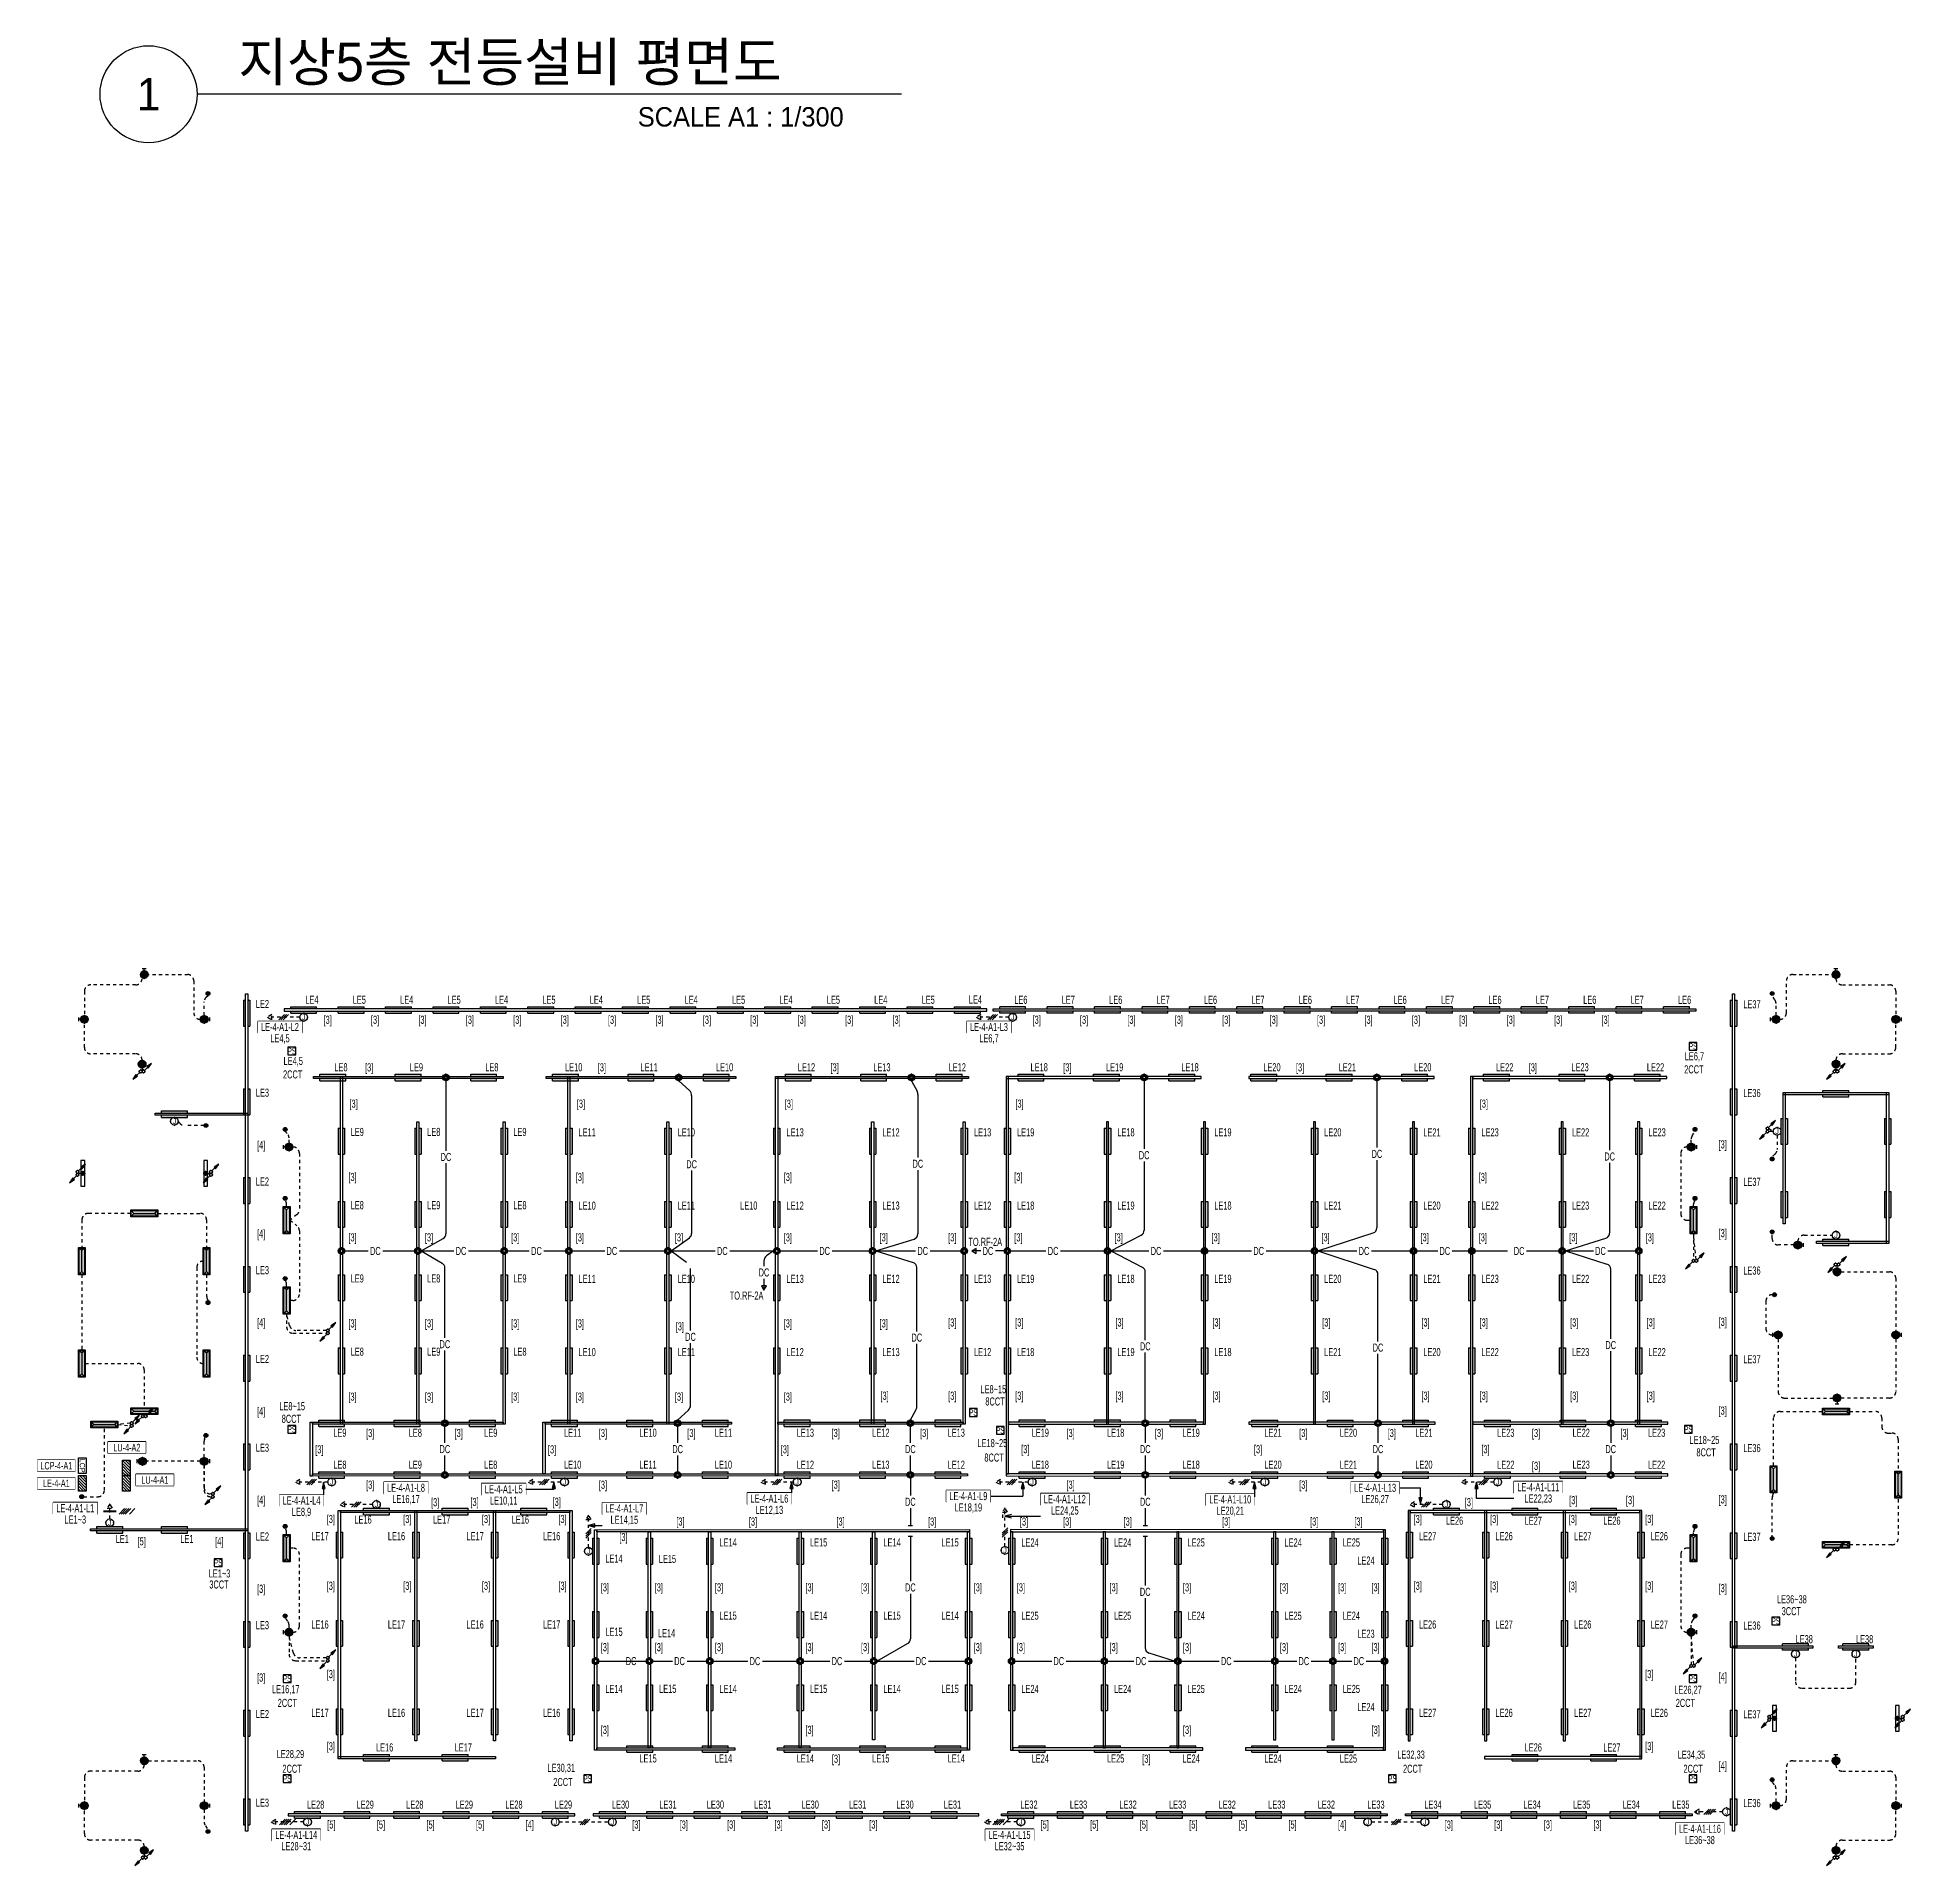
# Model space of a CAD drawing. Header units: millimetres. Extents: x 86947 to 500447, y -530175 to 1059536.
# Drawn here: x 90549 to 177466, y 463472 to 548335 of the extents above; entities that cross this region are included whole.
import ezdxf
from ezdxf.enums import TextEntityAlignment as Align

# ---------------------------------------------------------------- set-up
doc = ezdxf.new("R2010")
doc.units = ezdxf.units.MM
doc.header["$LTSCALE"] = 150
doc.set_wipeout_variables(frame=1)
doc.linetypes.add('D1', pattern=[3, 1, -1, 1])
for name, color, linetype in [('------01 Distribution Panel', 3, 'Continuous'), ('------01 Distribution Panel_UPS_Emgency', 232, 'Continuous'), ('------02 Etc Panel', 3, 'Continuous'), ('------03 Lighting Fixture', 3, 'Continuous'), ('------04 Lighting Switch', 2, 'Continuous'), ('------04 Number of Strands (가닥수)', 1, 'Continuous'), ('-----20 General Symbol', 3, 'Continuous'), ('-----23 Concealed or Exposed Wire', 4, 'D1'), ('-----25 Emergency Lighting Embeded Wire in Ceiling or Wall', 1, 'Continuous'), ('-----28 Race Way', 1, 'Continuous'), ('-----29 Indicator', 1, 'Continuous'), ('-----41 Drawing Title', 2, 'Continuous'), ('e', 1, 'Continuous')]:
    doc.layers.add(name, color=color, linetype=linetype)
doc.styles.add('ELEC', font='')
doc.styles.get('ELEC').set_extended_font_data('Dotum')

msp = doc.modelspace()

# ---------------------------------------------------------------- texts
at = {"layer": '------04 Lighting Switch', "style": 'ELEC', "width": 0.7}
for s, p in [('LE2', (100988, 503471)), ('LE4', (103283, 503662)), ('LE5', (105483, 503662)), ('LE4', (107683, 503662)), ('LE5', (109883, 503662)), ('LE4', (112083, 503662)), ('LE5', (114283, 503662)), ('LE4', (116483, 503662)), ('LE5', (118683, 503662)), ('LE4', (120883, 503662)), ('LE5', (123083, 503662)), ('LE4', (125283, 503662)), ('LE5', (127483, 503662)), ('LE4', (129683, 503662)), ('LE5', (131883, 503662)), ('LE4', (134074, 503676)), ('LE6', (136183, 503662)), ('LE7', (138383, 503662)), ('LE6', (140583, 503662)), ('LE7', (142783, 503662)), ('LE6', (144983, 503662)), ('LE7', (147183, 503662)), ('LE6', (149383, 503662)), ('LE7', (151583, 503662)), ('LE6', (153783, 503662)), ('LE7', (155983, 503662)), ('LE6', (158183, 503662)), ('LE7', (160383, 503662)), ('LE6', (162583, 503662)), ('LE7', (164783, 503662)), ('LE6', (166983, 503662)), ('LE37', (170107, 503453)), ('LE4,5', (102417, 500789)), ('LE8', (104633, 500531)), ('LE9', (108133, 500531)), ('LE8', (111633, 500531)), ('LE10', (115433, 500531)), ('LE11', (118933, 500531)), ('LE10', (122433, 500531)), ('LE12', (126233, 500532)), ('LE13', (129733, 500532)), ('LE12', (133233, 500532)), ('LE18', (137033, 500532)), ('LE19', (140533, 500532)), ('LE18', (144033, 500532)), ('LE20', (147833, 500531)), ('LE21', (151333, 500531)), ('LE20', (154833, 500531)), ('LE22', (158633, 500531)), ('LE23', (162133, 500531)), ('LE22', (165633, 500531)), ('LE6,7', (167437, 501009, 0)), ('2CCT', (102393, 500198)), ('2CCT', (167413, 500433, 0)), ('LE3', (100988, 499351)), ('LE36', (170107, 499333)), ('LE9', (105388, 497528)), ('LE8', (108938, 497528)), ('LE9', (112938, 497528)), ('LE11', (116057, 497510)), ('LE10', (120656, 497510)), ('LE13', (125707, 497510)), ('LE12', (130156, 497510)), ('LE13', (134407, 497510)), ('LE19', (136407, 497510)), ('LE18', (141058, 497510)), ('LE19', (145558, 497510)), ('LE20', (150658, 497510)), ('LE21', (155257, 497510)), ('LE23', (157957, 497510)), ('LE22', (162157, 497510)), ('LE23', (165707, 497510)), ('LE2', (100988, 495231)), ('LE37', (170107, 495213)), ('LE8', (105388, 494128)), ('LE9', (108938, 494128)), ('LE8', (112938, 494128)), ('LE10', (116057, 494110)), ('LE11', (120656, 494110)), ('LE10', (123556, 494110)), ('LE12', (125707, 494110)), ('LE13', (130156, 494110)), ('LE12', (134407, 494110)), ('LE18', (136407, 494110)), ('LE19', (141058, 494110)), ('LE18', (145558, 494110)), ('LE21', (150658, 494110)), ('LE20', (155257, 494110)), ('LE22', (157957, 494110)), ('LE23', (162157, 494110)), ('LE22', (165707, 494110)), ('LE3', (100988, 491111)), ('LE36', (170107, 491093)), ('LE9', (105388, 490728)), ('LE8', (108938, 490728)), ('LE9', (112938, 490728)), ('LE11', (116057, 490710)), ('LE10', (120656, 490710)), ('LE13', (125707, 490710)), ('LE12', (130156, 490710)), ('LE13', (134407, 490710)), ('LE19', (136407, 490710)), ('LE18', (141058, 490710)), ('LE19', (145558, 490710)), ('LE20', (150658, 490710)), ('LE21', (155257, 490710)), ('LE23', (157957, 490710)), ('LE22', (162157, 490710)), ('LE23', (165707, 490710)), ('LE2', (100988, 486991)), ('LE8', (105388, 487328)), ('LE9', (108938, 487328)), ('LE8', (112938, 487328)), ('LE10', (116057, 487310)), ('LE11', (120656, 487310)), ('LE12', (125707, 487310)), ('LE13', (130156, 487310)), ('LE12', (134407, 487310)), ('LE18', (136407, 487310)), ('LE19', (141058, 487310)), ('LE18', (145558, 487310)), ('LE21', (150658, 487310)), ('LE20', (155257, 487310)), ('LE22', (157957, 487310)), ('LE23', (162157, 487310)), ('LE22', (165707, 487310)), ('LE37', (170107, 486973)), ('LE8~15', (134905, 485585)), ('8CCT', (134983, 485017)), ('LE8~15', (102368, 484796)), ('8CCT', (102332, 484211)), ('LE9', (104583, 483565)), ('LE8', (108083, 483565)), ('LE9', (111583, 483565)), ('LE11', (115383, 483565)), ('LE10', (118883, 483565)), ('LE11', (122383, 483565)), ('LE13', (126183, 483566)), ('LE12', (129683, 483566)), ('LE13', (133183, 483566)), ('LE18~25', (134860, 483084)), ('LE19', (137083, 483566)), ('LE18', (140583, 483566)), ('LE19', (144083, 483566)), ('LE21', (147883, 483565)), ('LE20', (151383, 483565)), ('LE21', (154883, 483565)), ('LE23', (158683, 483565)), ('LE22', (162183, 483565)), ('LE23', (165683, 483565)), ('LE18~25', (167902, 483229)), ('LE3', (100988, 482871)), ('8CCT', (134938, 482412)), ('8CCT', (167980, 482654)), ('LE36', (170107, 482853)), ('LE8', (104583, 482082)), ('LE9', (108083, 482082)), ('LE8', (111583, 482082)), ('LE10', (115383, 482082)), ('LE11', (118883, 482082)), ('LE10', (122383, 482082)), ('LE12', (126183, 482083)), ('LE13', (129683, 482083)), ('LE12', (133183, 482083)), ('LE18', (137083, 482083)), ('LE19', (140583, 482083)), ('LE18', (144083, 482083)), ('LE20', (147883, 482082)), ('LE21', (151383, 482082)), ('LE20', (154883, 482082)), ('LE22', (158683, 482082)), ('LE23', (162183, 482082)), ('LE22', (165683, 482082)), ('LE2', (100988, 478751)), ('LE17', (103660, 478763)), ('LE16', (105658, 479532)), ('LE16', (107210, 478763)), ('LE17', (109308, 479532)), ('LE17', (110860, 478763)), ('LE16', (114410, 478763)), ('LE27', (155057, 478763)), ('LE26', (156308, 479482)), ('LE26', (158607, 478763)), ('LE27', (159958, 479482)), ('LE27', (162257, 478763)), ('LE26', (163608, 479482)), ('LE26', (165807, 478763)), ('LE37', (170107, 478733)), ('LE1', (94483, 478632)), ('LE1', (97483, 478632)), ('LE14', (122597, 478472)), ('LE15', (126796, 478472)), ('LE14', (130206, 478472)), ('LE15', (132900, 478472)), ('LE24', (136607, 478472)), ('LE24', (140908, 478472)), ('LE25', (144317, 478472)), ('LE24', (148816, 478472)), ('LE25', (151517, 478472)), ('LE1~3', (98997, 477034)), ('LE14', (117301, 477722)), ('LE15', (119782, 477704)), ('LE24', (152196, 477634)), ('3CCT', (98973, 476521)), ('3CCT', (98973, 476521)), ('LE36~38', (171959, 475832)), ('3CCT', (171935, 475281)), ('LE3', (100988, 474631)), ('LE16', (103660, 474663)), ('LE17', (107210, 474663)), ('LE16', (110860, 474663)), ('LE17', (114410, 474663)), ('LE15', (122597, 475072)), ('LE14', (126796, 475072)), ('LE15', (130206, 475072)), ('LE14', (132900, 475072)), ('LE25', (136607, 475072)), ('LE25', (140908, 475072)), ('LE24', (144317, 475072)), ('LE25', (148816, 475072)), ('LE24', (151517, 475072)), ('LE26', (155057, 474663)), ('LE27', (158607, 474663)), ('LE26', (162257, 474663)), ('LE27', (165807, 474663)), ('LE36', (170107, 474613)), ('LE15', (117301, 474322)), ('LE14', (119741, 474259)), ('LE23', (152196, 474234)), ('LE38', (172533, 473982)), ('LE38', (175333, 473982)), ('LE16,17', (102069, 471628)), ('2CCT', (102147, 471023)), ('LE14', (117301, 471672)), ('LE15', (119796, 471672)), ('LE14', (122597, 471672)), ('LE15', (126796, 471672)), ('LE14', (130206, 471672)), ('LE15', (132900, 471672)), ('LE24', (136607, 471672)), ('LE24', (140908, 471672)), ('LE25', (144317, 471672)), ('LE24', (148816, 471672)), ('LE25', (151517, 471672)), ('LE26,27', (167141, 471602)), ('2CCT', (167019, 471022)), ('LE2', (100988, 470511)), ('LE17', (103660, 470563)), ('LE16', (107210, 470563)), ('LE17', (110860, 470563)), ('LE16', (114410, 470563)), ('LE24', (152196, 470834)), ('LE27', (155057, 470563)), ('LE26', (158607, 470563)), ('LE27', (162257, 470563)), ('LE26', (165807, 470563)), ('LE37', (170107, 470493)), ('LE28,29', (102287, 468617)), ('LE16', (106658, 468957)), ('LE17', (110308, 468957)), ('LE15', (118883, 468443)), ('LE14', (122383, 468443)), ('LE14', (126183, 468444)), ('LE15', (129683, 468444)), ('LE14', (133183, 468444)), ('LE24', (137083, 468444)), ('LE25', (140583, 468444)), ('LE24', (144083, 468444)), ('LE24', (147883, 468443)), ('LE25', (151383, 468443)), ('LE32,33', (154287, 468591)), ('LE26', (159958, 468957)), ('LE27', (163608, 468957)), ('LE34,35', (167300, 468588)), ('2CCT', (102364, 467966)), ('LE30,31', (114856, 467978)), ('2CCT', (154364, 467966)), ('2CCT', (167378, 467966)), ('2CCT', (114934, 467351)), ('LE3', (100988, 466391)), ('LE28', (103458, 466302)), ('LE29', (105758, 466302)), ('LE28', (108058, 466302)), ('LE29', (110358, 466302)), ('LE28', (112658, 466302)), ('LE29', (114958, 466302)), ('LE30', (117608, 466302)), ('LE31', (119808, 466302)), ('LE30', (122008, 466302)), ('LE31', (124208, 466302)), ('LE30', (126408, 466302)), ('LE31', (128608, 466302)), ('LE30', (130808, 466302)), ('LE31', (133008, 466302)), ('LE32', (136558, 466302)), ('LE33', (138858, 466302)), ('LE32', (141158, 466302)), ('LE33', (143458, 466302)), ('LE32', (145758, 466302)), ('LE33', (148058, 466302)), ('LE32', (150358, 466302)), ('LE33', (152658, 466302)), ('LE34', (155308, 466302)), ('LE35', (157608, 466302)), ('LE34', (159908, 466302)), ('LE35', (162208, 466302)), ('LE34', (164508, 466302)), ('LE35', (166808, 466302)), ('LE36', (170107, 466373))]:
    msp.add_text(s, height=375, dxfattribs=at).set_placement(p, align=Align.MIDDLE)
at = {"layer": '-----25 Emergency Lighting Embeded Wire in Ceiling or Wall', "style": 'ELEC', "width": 0.7}
for s, p in [('DC', (109504, 496367)), ('DC', (141904, 496448)), ('DC', (152704, 496508)), ('DC', (163504, 496387)), ('DC', (120903, 496027)), ('DC', (131403, 496051)), ('DC', (106228, 492002)), ('DC', (110203, 492002)), ('DC', (113704, 492002)), ('DC', (117203, 492003)), ('DC', (122328, 492003)), ('DC', (127078, 492003)), ('DC', (131628, 492003)), ('TO.RF-2A', (134528, 492425)), ('DC', (134654, 492003)), ('DC', (137679, 492003)), ('DC', (142455, 492003)), ('DC', (147217, 492003)), ('DC', (152104, 492003)), ('DC', (155854, 492002)), ('DC', (159304, 492002)), ('DC', (163079, 492002)), ('DC', (124260, 491006)), ('TO.RF-2A', (123454, 489931)), ('DC', (109454, 487675)), ('DC', (120853, 488016)), ('DC', (131353, 487981)), ('DC', (141954, 487576)), ('DC', (152754, 487515)), ('DC', (163554, 487635)), ('DC', (109454, 482805)), ('DC', (120254, 482805)), ('DC', (131054, 482806)), ('DC', (141954, 482806)), ('DC', (152754, 482805)), ('DC', (163554, 482805)), ('DC', (131054, 480360)), ('DC', (141954, 480360)), ('DC', (131054, 476384)), ('DC', (141953, 476180)), ('DC', (118095, 472964)), ('DC', (120344, 472964)), ('DC', (123844, 472964)), ('DC', (127648, 472964)), ('DC', (131553, 472964)), ('DC', (137942, 472964)), ('DC', (141759, 472964)), ('DC', (145714, 472964)), ('DC', (149314, 472964)), ('DC', (151862, 472964))]:
    msp.add_text(s, height=375, dxfattribs=at).set_placement(p, align=Align.MIDDLE)
at = {"layer": '-----28 Race Way', "style": 'ELEC', "width": 0.7}
for s, p in [('[3]', (104014, 502688)), ('[3]', (106214, 502688)), ('[3]', (108414, 502688)), ('[3]', (110614, 502688)), ('[3]', (112814, 502688)), ('[3]', (115014, 502688)), ('[3]', (117214, 502688)), ('[3]', (119414, 502688)), ('[3]', (121614, 502688)), ('[3]', (123814, 502688)), ('[3]', (126014, 502688)), ('[3]', (128214, 502688)), ('[3]', (130414, 502688)), ('[3]', (136914, 502688)), ('[3]', (139114, 502688)), ('[3]', (141314, 502688)), ('[3]', (143514, 502688)), ('[3]', (145714, 502688)), ('[3]', (147914, 502688)), ('[3]', (150114, 502688)), ('[3]', (152314, 502688)), ('[3]', (154514, 502688)), ('[3]', (156714, 502688)), ('[3]', (158914, 502688)), ('[3]', (161114, 502688)), ('[3]', (163314, 502688)), ('[3]', (105940, 500478)), ('[3]', (116740, 500478)), ('[3]', (127540, 500479)), ('[3]', (138340, 500479)), ('[3]', (149140, 500478)), ('[3]', (159940, 500478)), ('[3]', (105218, 498794)), ('[3]', (115768, 498794)), ('[3]', (125418, 498794, 0)), ('[3]', (136118, 498794)), ('[3]', (157668, 498794)), ('[4]', (100929, 496872)), ('[3]', (168748, 496903)), ('[3]', (105168, 495392)), ('[3]', (115718, 495392)), ('[3]', (125368, 495392, 0)), ('[3]', (136068, 495392)), ('[3]', (157618, 495392)), ('[4]', (100929, 492752)), ('[3]', (105168, 492587)), ('[3]', (108718, 492587)), ('[3]', (112718, 492587)), ('[3]', (115718, 492587)), ('[3]', (120317, 492587)), ('[3]', (125368, 492587, 0)), ('[3]', (129817, 492587)), ('[3]', (132999, 492587)), ('[3]', (136068, 492587)), ('[3]', (140719, 492587)), ('[3]', (145219, 492587)), ('[3]', (150319, 492587)), ('[3]', (154918, 492587)), ('[3]', (157618, 492587)), ('[3]', (161819, 492587)), ('[3]', (165368, 492587)), ('[3]', (168748, 492783)), ('[4]', (100929, 488632)), ('[3]', (105168, 488592)), ('[3]', (108718, 488592)), ('[3]', (112718, 488592)), ('[3]', (115718, 488592)), ('[3]', (120357, 488455, 0)), ('[3]', (125368, 488592, 0)), ('[3]', (129817, 488592)), ('[3]', (132999, 488635)), ('[3]', (168748, 488663)), ('[3]', (105168, 485192)), ('[3]', (108718, 485192)), ('[3]', (112718, 485192)), ('[3]', (115718, 485192)), ('[3]', (120317, 485192)), ('[3]', (125368, 485192, 0)), ('[3]', (129857, 485235)), ('[3]', (132999, 485235)), ('[4]', (100929, 484512)), ('[3]', (168748, 484543)), ('[3]', (105989, 483504)), ('[3]', (110094, 483504)), ('[3]', (116789, 483504)), ('[3]', (120894, 483504)), ('[3]', (127589, 483505)), ('[3]', (131694, 483505)), ('[3]', (138489, 483505)), ('[3]', (142594, 483505)), ('[3]', (149289, 483504)), ('[3]', (153394, 483504)), ('[3]', (160089, 483504)), ('[3]', (164194, 483504)), ('[3]', (103629, 482745)), ('[3]', (114429, 482745)), ('[3]', (125229, 482746)), ('[3]', (136389, 482751)), ('[3]', (147189, 482750)), ('[3]', (157741, 482750)), ('[3]', (105989, 481104)), ('[3]', (116789, 481104)), ('[3]', (127589, 481105)), ('[3]', (149289, 481104)), ('[3]', (168748, 480423)), ('[4]', (100929, 480392)), ('[3]', (114642, 480309)), ('[3]', (156973, 480294)), ('[3]', (164452, 480388)), ('[3]', (107712, 479514)), ('[3]', (114912, 479514)), ('[3]', (120385, 479393)), ('[3]', (127816, 479393)), ('[3]', (132067, 479393)), ('[3]', (136330, 479393)), ('[3]', (141141, 479393)), ('[3]', (149795, 479393)), ('[3]', (151846, 479393)), ('[3]', (154595, 479514)), ('[3]', (158145, 479514)), ('[3]', (161795, 479514)), ('[3]', (165345, 479514)), ('[5]', (95383, 478476)), ('[4]', (98988, 478476)), ('[3]', (100929, 476272)), ('[3]', (104162, 476413)), ('[3]', (107712, 476413)), ('[3]', (111362, 476413)), ('[3]', (114912, 476413)), ('[3]', (116878, 476340)), ('[3]', (119382, 476340)), ('[3]', (122175, 476340)), ('[3]', (126374, 476340)), ('[3]', (128954, 476340)), ('[3]', (134184, 476340)), ('[3]', (136184, 476340)), ('[3]', (140485, 476340)), ('[3]', (143895, 476340)), ('[3]', (148394, 476340)), ('[3]', (151095, 476340)), ('[3]', (152640, 476340)), ('[3]', (154595, 476413)), ('[3]', (158145, 476413)), ('[3]', (161795, 476413)), ('[3]', (165345, 476413)), ('[3]', (168748, 476303)), ('[3]', (116878, 473564)), ('[3]', (119382, 473564)), ('[3]', (122175, 473564)), ('[3]', (126374, 473564)), ('[3]', (128954, 473564)), ('[3]', (134184, 473564)), ('[3]', (136184, 473564)), ('[3]', (140485, 473564)), ('[3]', (143895, 473564)), ('[3]', (148394, 473564)), ('[3]', (151095, 473564)), ('[3]', (152640, 473564)), ('[3]', (100929, 472152)), ('[3]', (104162, 472313)), ('[3]', (165345, 472313)), ('[4]', (168748, 472183)), ('[3]', (116878, 469723)), ('[3]', (126374, 469723)), ('[3]', (143895, 469723)), ('[3]', (152646, 469723)), ('[3]', (104162, 468963)), ('[3]', (127604, 468385)), ('[3]', (142004, 468385)), ('[3]', (165345, 468965)), ('[4]', (168748, 468063)), ('[5]', (106489, 465328)), ('[5]', (108789, 465328)), ('[5]', (111089, 465328)), ('[4]', (113389, 465328)), ('[3]', (118339, 465328)), ('[3]', (120539, 465328)), ('[3]', (122739, 465328)), ('[3]', (124939, 465328)), ('[3]', (127139, 465328)), ('[3]', (129339, 465328)), ('[5]', (139589, 465328)), ('[5]', (141889, 465328)), ('[5]', (144189, 465328)), ('[5]', (146489, 465328)), ('[5]', (148789, 465328)), ('[4]', (151089, 465328)), ('[3]', (156039, 465328)), ('[3]', (158339, 465328)), ('[3]', (160639, 465328)), ('[3]', (162939, 465328))]:
    msp.add_text(s, height=375, dxfattribs=at).set_placement(p, align=Align.MIDDLE)
for p in [(136108, 488635), (140759, 488635), (145259, 488635), (150359, 488635), (154958, 488635), (157658, 488635), (161859, 488635), (165408, 488635), (136108, 485235), (140759, 485235), (145259, 485235), (150359, 485235), (154958, 485235), (157658, 485235), (161859, 485235), (165408, 485235)]:
    msp.add_text('[3]', height=375, rotation=359.99985, dxfattribs=at).set_placement(p, align=Align.MIDDLE)
at = {"layer": '-----41 Drawing Title', "color": 2, "style": 'ELEC'}
msp.add_text('지상5층 전등설비 평면도', height=1800, dxfattribs=at).set_placement((99872, 546300))
at = {"layer": '-----41 Drawing Title', "color": 7, "style": 'ELEC'}
msp.add_text('1', height=1500, dxfattribs=at).set_placement((95704, 545700), align=Align.MIDDLE)
at = {"layer": '-----41 Drawing Title', "style": 'ELEC'}
msp.add_text('SCALE A1 : 1/300', height=900, dxfattribs=at).set_placement((127962, 544200), align=Align.RIGHT)

# ---------------------------------------------------------------- blocks, each defined once
blk = doc.blocks.new('D01')
at = {"linetype": 'Continuous'}
blk.add_circle((0, 0), 150, dxfattribs=at)
for p in [(-150, 0), (0, 150), (150, 0), (0, -150)]:
    blk.add_point(p)
blk = doc.blocks.new('E01')
h = blk.add_hatch(color=256)
edge = h.paths.add_edge_path(flags=17)
edge.add_arc((0, 0), 75, 0, 360)
edge = h.paths.add_edge_path()
edge.add_arc((0, 0), 150, 0, 360)
blk.add_blockref('D01', (0, 0))
at = {"xscale": 0.5, "yscale": 0.5, "zscale": 0.5}
blk.add_blockref('D01', (0, 0), dxfattribs=at)
blk = doc.blocks.new('*U15')
blk.add_lwpolyline([(150, 0), (-150, 0), (-150, -300), (150, -300)], close=True)
at = {"style": 'ELEC', "width": 0.6}
blk.add_text('PS', height=250, dxfattribs=at).set_placement((0, -150), align=Align.MIDDLE)
blk = doc.blocks.new('*U12')
h = blk.add_hatch(color=256)
edge = h.paths.add_edge_path()
edge.add_arc((0, -75), 75, 0, 360)
blk.add_circle((0, -75), 75)
blk = doc.blocks.new('D06')
for p, q in [((-75, 0), (0, 0)), ((0, -75), (0, 75))]:
    blk.add_line(p, q)
at = {"linetype": 'Continuous'}
blk.add_circle((-225, 0), 150, dxfattribs=at)
for p in [(-375, 0), (-225, 150), (-75, 0), (-225, -150)]:
    blk.add_point(p)
blk = doc.blocks.new('E06')
blk.add_hatch(color=256).paths.add_polyline_path([(-75, 0, 1), (-375, 0, 1)])
blk.add_blockref('D06', (0, 0))
blk = doc.blocks.new('벽부 비상등')
h = blk.add_hatch(color=0)
h.dxf.hatch_style = 1
h.paths.add_polyline_path([(0, 488), (-128, 600), (-128, -600), (0, -488)])
h = blk.add_hatch(color=0)
h.dxf.hatch_style = 1
h.paths.add_polyline_path([(128, 600), (0, 488), (0, -488), (128, -600)])
at = {"color": 1}
for p, q in [((-128, 600), (0, 488)), ((0, 488), (128, 600)), ((0, -488), (0, 488)), ((-128, -600), (0, -488)), ((0, -488), (128, -600))]:
    blk.add_line(p, q, dxfattribs=at)
blk.add_lwpolyline([(158, -630), (158, 630), (-158, 630), (-158, -630)], close=True)
blk.add_lwpolyline([(128, -600), (128, 600), (-128, 600), (-128, -600)], close=True, dxfattribs=at)
blk = doc.blocks.new('E17')
h = blk.add_hatch(color=256)
h.paths.add_polyline_path([(600, 100), (-600, 100), (-600, 0), (600, 0)])
h.paths.add_polyline_path([(600, -100), (-600, -100), (-600, -200), (600, -200)])
for p, q in [((-600, 100), (600, 100)), ((-600, 100), (-600, 0)), ((600, 100), (600, 0)), ((600, 100), (600, 0)), ((-600, -100), (-600, -200)), ((-600, -200), (600, -200)), ((600, -100), (600, -200))]:
    blk.add_line(p, q)
blk = doc.blocks.new('O01')
blk.add_hatch(color=256).paths.add_polyline_path([(-149, -218), (-218, -149), (-368, -368)])
blk.add_line((-46, -46), (-184, -184))
blk.add_lwpolyline([(-368, -368), (-149, -218), (-218, -149), (-368, -368)])
blk.add_circle((0, 0), 65)
for p in [(-65, 0), (-65, 0), (0, 65), (0, 65), (65, 0), (65, 0), (0, -65), (0, -65)]:
    blk.add_point(p)
blk = doc.blocks.new('O07')
blk.add_lwpolyline([(0, -100), (173, 0), (0, 100)], close=True)
blk = doc.blocks.new('O04')
blk.add_circle((0, 0), 150)
for p in [(-150, 0), (0, 150), (150, 0), (0, -150)]:
    blk.add_point(p)
at = {"style": 'ELEC'}
blk.add_text('J', height=214, dxfattribs=at).set_placement((0, 0), align=Align.MIDDLE)
blk = doc.blocks.new('*U44')
at = {"color": 0}
for p, q in [((-186, -106), (26, 106)), ((-106, -106), (106, 106)), ((-26, -106), (186, 106))]:
    blk.add_line(p, q, dxfattribs=at)
blk = doc.blocks.new('*U46')
at = {"color": 0}
for p, q in [((-306, -106), (-94, 106)), ((-226, -106), (-14, 106)), ((-146, -106), (66, 106)), ((-66, -106), (146, 106)), ((94, -106), (306, 106))]:
    blk.add_line(p, q, dxfattribs=at)
blk = doc.blocks.new('*U47')
at = {"color": 0}
for p, q in [((-226, -106), (-14, 106)), ((-146, -106), (66, 106)), ((-66, -106), (146, 106)), ((14, -106), (226, 106))]:
    blk.add_line(p, q, dxfattribs=at)
blk = doc.blocks.new('D12')
at = {"linetype": 'Continuous'}
blk.add_lwpolyline([(600, -90), (600, 90), (-600, 90), (-600, -90)], close=True, dxfattribs=at)
blk.add_circle((0, 0), 90, dxfattribs=at)
for p in [(-90, 0), (0, 90), (90, 0), (0, -90)]:
    blk.add_point(p)
blk = doc.blocks.new('E13')
at = {"layer": '------03 Lighting Fixture'}
blk.add_hatch(color=256, dxfattribs=at).paths.add_polyline_path([(-90, 180, 1), (90, 180, 1)])
for p, q in [((90, 0), (-90, 0)), ((0, 90), (0, 0))]:
    blk.add_line(p, q, dxfattribs=at)
blk.add_blockref('D12', (0, 180), dxfattribs=at)
blk = doc.blocks.new('A02')
h = blk.add_hatch()
h.set_pattern_fill('ANSI31', color=256, scale=25, style=0)
h.set_pattern_definition([(45, (-2000, -19200), (-56.1266, 56.1266), [])])
h.paths.add_polyline_path([(-300, 300), (-300, 0), (300, 0), (300, 300)])
blk.add_lwpolyline([(300, 0), (-300, 0), (-300, 300), (300, 300)], close=True)
blk = doc.blocks.new('A07')
blk.add_lwpolyline([(-300, 0), (-300, 300), (300, 300), (300, 0)], close=True)
at = {"style": 'ELEC'}
blk.add_text('LCP', height=200, dxfattribs=at).set_placement((0, 150), align=Align.MIDDLE)

# ---------------------------------------------------------------- linework, layer by layer
at = {"layer": '------01 Distribution Panel', "color": 1}
for points in [[(100775, 502137), (102829, 502137), (102829, 502662), (100775, 502662)], [(133675, 502137), (135729, 502137), (135729, 502662), (133675, 502662)], [(101775, 480157), (103829, 480157), (103829, 480682), (101775, 480682)], [(106624, 480751), (108679, 480751), (108679, 481276), (106624, 481276)], [(111157, 480678), (113212, 480678), (113212, 481203), (111157, 481203)], [(123485, 480245), (125540, 480245), (125540, 480770), (123485, 480770)], [(132718, 480360), (134773, 480360), (134773, 480885), (132718, 480885)], [(137094, 480217), (139349, 480217), (139349, 480742), (137094, 480742)], [(144772, 480208), (147026, 480208), (147026, 480733), (144772, 480733)], [(151492, 480749), (153747, 480749), (153747, 481274), (151492, 481274)], [(159065, 480775), (161320, 480775), (161320, 481300), (159065, 481300)], [(91276, 479799), (93331, 479799), (93331, 480324), (91276, 480324)], [(116754, 479787), (118809, 479787), (118809, 480312), (116754, 480312)], [(101430, 464633), (103685, 464633), (103685, 465158), (101430, 465158)], [(134530, 464633), (136785, 464633), (136785, 465158), (134530, 465158)], [(166564, 464919), (168819, 464919), (168819, 465444), (166564, 465444)]]:
    msp.add_lwpolyline(points, close=True, dxfattribs=at)
at = {"layer": '------01 Distribution Panel', "color": 1, "elevation": 0}
for points in [[(93819, 482611), (95574, 482611), (95574, 483136), (93819, 483136)], [(95121, 481110), (96876, 481110), (96876, 481635), (95121, 481635)], [(90549, 480953), (92304, 480953), (92304, 481478), (90549, 481478)]]:
    msp.add_lwpolyline(points, close=True, dxfattribs=at)
at = {"layer": '-----23 Concealed or Exposed Wire'}
for points in [[(95404, 504655, -0.414214), (95104, 504355), (93024, 504355, 0.414214), (92724, 504055), (92724, 502935)], [(95584, 504835), (97504, 504835, -0.414214), (97804, 504535), (97804, 503055, 0.414214), (98104, 502755)], [(171404, 502755, 0.414214), (171704, 503055), (171704, 504535, -0.414214), (172004, 504835), (173824, 504835)], [(174004, 504655, 0.414214), (174304, 504355), (176484, 504355, -0.414214), (176784, 504055), (176784, 502935)], [(98284, 502935), (98284, 503564, -0.203951), (98376, 503780), (98464, 503865)], [(171224, 502935), (171224, 503496, 0.143386), (171176, 503658), (171044, 503865)], [(95404, 500855, 0.414214), (95104, 501155), (93024, 501155, -0.414214), (92724, 501455), (92724, 502575)], [(174004, 500855, -0.414214), (174304, 501155), (176484, 501155, 0.414214), (176784, 501455), (176784, 502575)], [(98274, 497825), (97384, 497825, -0.234153), (97146, 497943), (97084, 498025)], [(102224, 497010), (102224, 497248, 0.195368), (102139, 497457), (102044, 497555)], [(167284, 497010), (167284, 497183, -0.141893), (167330, 497344), (167464, 497555)], [(171274, 497375), (171274, 496716, -0.197487), (171187, 496505), (171044, 496360)], [(102404, 496830, -0.414214), (102704, 496530), (102704, 493923, -0.227423), (102591, 493689), (102269, 493430), (102591, 493171, -0.227423), (102704, 492937), (102704, 490005, -0.414214), (102404, 489705), (102269, 489705)], [(167104, 496830, 0.414214), (166804, 496530), (166804, 493730, 0.414214), (167104, 493430), (167239, 493430)], [(94874, 493748), (92911, 493748, 0.414214), (92611, 493448), (92611, 492160)], [(96134, 493748), (98096, 493748, -0.414214), (98396, 493448), (98396, 492160)], [(102111, 494060), (102111, 494163, 0.146377), (102062, 494327), (102044, 494355)], [(167396, 494060), (167396, 494159, -0.134172), (167438, 494311), (167464, 494355)], [(172054, 492280), (171344, 492280, -0.414214), (171044, 492580), (171044, 492797)], [(172234, 492280), (172234, 492435, -0.414214), (172534, 492735), (173824, 492735)], [(98239, 491530, 0.414214), (97939, 491230), (97939, 487080, 0.414214), (98239, 486780)], [(98396, 490900), (98396, 489933, 0.087527), (98414, 489831), (98464, 489695)], [(102111, 490335), (102111, 490439, 0.156652), (102055, 490614), (102044, 490630)], [(174234, 491035), (176484, 491035, -0.414214), (176784, 490735), (176784, 488285)], [(171065, 489970), (171054, 489970, 0.414214), (170754, 489670), (170754, 488405, 0.414214), (171054, 488105)], [(103954, 488313), (102539, 488313, -0.342726), (102248, 488539), (102111, 489075), (102111, 489075), (102111, 488483, 0.414214), (102411, 488183), (103954, 488183)], [(171324, 487925), (171324, 485475, 0.414214), (171624, 485175), (173874, 485175)], [(176784, 487925), (176784, 485475, -0.414214), (176484, 485175), (174234, 485175)], [(92769, 486780), (95204, 486780, -0.414214), (95504, 486480), (95504, 484720)], [(171111, 482035), (171111, 484248, -0.414214), (171411, 484548), (173374, 484548)], [(174634, 484548), (175834, 484548, -0.414214), (176134, 484248), (176134, 483848, 0.414214), (176434, 483548), (176596, 483548, -0.414214), (176896, 483248), (176896, 481785)], [(98284, 482420), (98284, 483176, -0.087415), (98299, 483261), (98364, 483440)], [(98624, 480725), (98584, 480725, -0.414214), (98284, 481025), (98284, 482060), (98284, 480895, 0.414214), (98584, 480595), (98624, 480595)], [(171044, 478655), (171044, 480518, -0.077895), (171058, 480610), (171111, 480775)], [(176896, 480775), (176896, 478663, -0.414214), (176596, 478363), (174634, 478363)], [(102111, 478835), (102111, 478937, 0.144104), (102063, 479100), (102044, 479130)], [(167396, 478835), (167396, 478938, -0.150684), (167448, 479107), (167464, 479130)], [(102404, 474305, 0.414214), (102704, 474605), (102704, 477905, 0.414214), (102404, 478205), (102269, 478205)], [(167239, 478205), (167104, 478205, 0.414214), (166804, 477905), (166804, 474605, 0.414214), (167104, 474305)], [(102224, 474485), (102224, 474636, 0.167033), (102160, 474820), (102044, 474970)], [(167284, 474485), (167284, 474661, -0.193153), (167367, 474869), (167464, 474970)], [(103954, 473113), (102715, 473113, -0.342726), (102424, 473339), (102224, 474125), (102224, 474125), (102224, 473283, 0.414214), (102524, 472983), (103954, 472983)], [(172130, 473110), (172130, 472005, 0.414214), (172430, 471705), (174630, 471705, 0.414214), (174930, 472005), (174930, 473110)], [(95504, 468155, -0.414214), (95204, 467855), (93024, 467855, 0.414214), (92724, 467555), (92724, 466435)], [(95684, 468335), (97984, 468335, -0.414214), (98284, 468035), (98284, 466435)], [(171404, 466255, 0.414214), (171704, 466555), (171704, 468035, -0.414214), (172004, 468335), (173824, 468335)], [(174004, 468155, 0.414214), (174304, 467855), (176484, 467855, -0.414214), (176784, 467555), (176784, 466435)], [(171224, 466435), (171224, 467034, 0.169198), (171159, 467220), (171044, 467365)], [(95504, 464355, 0.414214), (95204, 464655), (93024, 464655, -0.414214), (92724, 464955), (92724, 466075)], [(98284, 466075), (98284, 465491, 0.158092), (98341, 465315), (98464, 465145)], [(174004, 464355, -0.414214), (174304, 464655), (176484, 464655, 0.414214), (176784, 464955), (176784, 466075)]]:
    msp.add_lwpolyline(points, format="xyb", dxfattribs=at)
for points in [[(102724, 502855), (101224, 502855)], [(135624, 502855), (134124, 502855)], [(170895, 497685), (171094, 497555), (170895, 497555)], [(167526, 491605), (167396, 492800), (167396, 492800), (167396, 491605)], [(92611, 490900), (92611, 487410)], [(94854, 484013), (94284, 483948), (94854, 483883)], [(98104, 482240), (95604, 482240)], [(104024, 481275), (102524, 481275)], [(114824, 481275), (113324, 481275)], [(125624, 481276), (124124, 481276)], [(136524, 481276), (135024, 481276)], [(147324, 481275), (145824, 481275)], [(158124, 481275), (156624, 481275)], [(93904, 479565), (93904, 480265)], [(106099, 480235), (104599, 480235)], [(135444, 478283), (135444, 480083)], [(155749, 480235), (154249, 480235)], [(116118, 478244), (116118, 479744)], [(167414, 472805), (167284, 474125), (167284, 474125), (167284, 472805)], [(168744, 465965), (167444, 465965)], [(102899, 465495), (101399, 465495)], [(114759, 465495), (117049, 465495)], [(135999, 465495), (134499, 465495)], [(152459, 465495), (154749, 465495)]]:
    msp.add_lwpolyline(points, dxfattribs=at)
at = {"layer": '-----25 Emergency Lighting Embeded Wire in Ceiling or Wall'}
for p, q in [((109504, 499904), (109504, 496657)), ((120304, 499904), (120805, 499445)), ((131104, 499905), (131367, 499414)), ((141904, 499905), (141904, 496739)), ((152704, 499904), (152704, 496799)), ((163504, 499904), (163504, 496677)), ((120903, 499224), (120903, 496318)), ((131403, 499272), (131403, 496342)), ((109504, 496076), (109504, 492803)), ((120903, 495736), (120903, 492816)), ((131403, 495760), (131403, 492795)), ((141904, 496157), (141904, 492962)), ((152704, 496217), (152704, 493076)), ((163504, 496096), (163504, 492833)), ((149955, 492003), (152531, 492839)), ((104804, 492002), (105895, 492002)), ((106576, 492002), (108053, 492002)), ((108353, 492002), (109377, 492586)), ((108353, 492002), (109870, 492002)), ((108353, 492002), (109329, 491437)), ((110551, 492002), (112054, 492002)), ((112354, 492002), (113370, 492002)), ((114051, 492002), (115054, 492002)), ((115354, 492002), (116870, 492002)), ((117550, 492003), (119653, 492003)), ((119953, 492003), (120799, 492613)), ((119953, 492003), (122000, 492003)), ((119953, 492003), (120665, 491475)), ((122671, 492003), (124704, 492003)), ((124704, 492003), (124384, 491772)), ((125004, 492003), (126750, 492003)), ((127421, 492003), (129153, 492003)), ((129453, 492003), (131227, 492556)), ((129453, 492003), (131295, 492003)), ((129453, 492003), (131177, 491471)), ((131975, 492003), (133404, 492003)), ((134320, 492003), (133904, 492003)), ((135404, 492003), (135001, 492003)), ((135704, 492003), (137346, 492003)), ((138026, 492003), (140055, 492003)), ((140355, 492003), (141769, 492741)), ((140355, 492003), (142126, 492003)), ((140355, 492003), (141818, 491247)), ((142798, 492003), (144755, 492003)), ((144780, 492003), (146889, 492003)), ((147560, 492003), (149655, 492003)), ((149955, 492003), (151771, 492003)), ((149955, 492003), (152581, 491148)), ((152451, 492002), (154254, 492002)), ((154554, 492002), (155525, 492002)), ((156197, 492002), (157154, 492002)), ((157254, 492002), (158770, 492002)), ((159651, 492002), (161154, 492002)), ((161454, 492002), (163329, 492595)), ((161454, 492002), (162751, 492002)), ((161454, 492002), (163379, 491389)), ((163422, 492002), (164704, 492002)), ((109454, 487966), (109454, 491220)), ((120853, 488307), (120853, 491196)), ((124260, 491529), (124260, 491297)), ((131353, 488271), (131353, 491232)), ((163554, 487926), (163554, 491150)), ((124260, 490715), (124260, 490182)), ((141954, 487867), (141954, 491025)), ((152754, 487806), (152754, 490910)), ((120853, 484835), (120853, 487725)), ((131353, 484765), (131353, 487690)), ((109454, 484155), (109454, 487384)), ((141954, 484156), (141954, 487285)), ((152754, 484155), (152754, 487224)), ((163554, 484155), (163554, 487344)), ((120254, 484155), (120755, 484614)), ((131054, 484156), (131314, 484617)), ((109454, 483096), (109454, 483855)), ((120254, 483855), (120254, 483096)), ((131054, 483097), (131054, 483856)), ((141954, 483856), (141954, 483097)), ((152754, 483855), (152754, 483096)), ((163554, 483855), (163554, 483096)), ((109454, 481755), (109454, 482514)), ((120254, 482514), (120254, 481755)), ((131054, 481756), (131054, 482515)), ((141954, 482515), (141954, 481756)), ((152754, 482514), (152754, 481755)), ((163554, 482514), (163554, 481755)), ((131054, 481456), (131054, 480651)), ((141954, 481456), (141954, 480651)), ((131054, 480070), (131054, 479265)), ((141954, 480069), (141953, 479265)), ((130954, 479265), (131154, 479265)), ((141853, 479265), (142053, 479265)), ((130954, 478765), (131154, 478765)), ((131054, 478765), (131054, 476675)), ((141853, 478765), (142053, 478765)), ((141953, 478765), (141953, 476470)), ((131054, 476093), (131054, 473991)), ((141953, 475889), (141953, 473574)), ((129503, 472964), (130927, 473774)), ((116598, 472964), (117762, 472964)), ((117643, 472964), (118793, 472964)), ((119093, 472964), (120010, 472964)), ((120691, 472964), (121594, 472964)), ((121894, 472964), (123510, 472964)), ((124191, 472964), (125793, 472964)), ((126093, 472964), (127320, 472964)), ((127991, 472964), (129203, 472964)), ((129503, 472964), (131225, 472964)), ((131896, 472964), (133604, 472964)), ((135904, 472964), (137613, 472964)), ((138285, 472964), (139980, 472964)), ((140205, 472964), (141431, 472964)), ((142102, 472964), (143314, 472964)), ((143314, 472964), (142129, 473335)), ((143614, 472964), (145385, 472964)), ((146057, 472964), (147813, 472964)), ((148113, 472964), (148985, 472964)), ((149657, 472964), (150514, 472964)), ((150814, 472964), (151534, 472964)), ((152205, 472964), (152910, 472964))]:
    msp.add_line(p, q, dxfattribs=at)
for centre, radius, start, end in [((120603, 499224), 300, 0, 47.55837), ((131103, 499272), 300, 0, 28.23034), ((141654, 492962), 250, 297.52777, 0), ((152454, 493076), 250, 287.96094, 0), ((163254, 492833), 250, 287.54996, 0), ((109254, 492803), 250, 299.6918, 360), ((120653, 492816), 250, 305.74465, 360), ((131153, 492795), 250, 287.29608, 0), ((109204, 491220), 250, 0, 59.91318), ((124560, 491529), 300, 125.91108, 180), ((131103, 491232), 250, 0, 72.84343), ((141704, 491025), 250, 0, 62.66155), ((152504, 490910), 250, 0, 71.96102), ((163304, 491150), 250, 0, 72.33221), ((120553, 484835), 300, 312.44163, 0), ((131053, 484765), 300, 330.53682, 0), ((130804, 473991), 250, 299.62401, 359.99987), ((142203, 473574), 250, 180.00012, 252.59734)]:
    msp.add_arc(centre, radius, start, end, dxfattribs=at)
at = {"layer": '-----28 Race Way'}
for points in [[(100204, 503945), (100304, 503945), (100304, 465065), (100204, 465065)], [(124804, 500105), (124904, 500105), (124904, 481556), (124804, 481556)], [(135604, 500105), (135504, 500105), (135504, 481656), (135604, 481656)], [(171554, 499355), (171654, 499355), (171654, 493255), (171554, 493255)], [(176454, 499355), (176454, 499255), (171554, 499255), (171554, 499355)], [(176354, 499355), (176454, 499355), (176454, 492355), (176354, 492355)], [(133504, 498003), (133604, 498003), (133604, 483957), (133504, 483957)], [(176454, 492455), (176454, 492355), (173104, 492355), (173104, 492455)], [(133504, 484057), (133504, 483957), (124904, 483956), (124904, 484056)], [(135604, 484057), (135604, 483957), (144655, 483957), (144655, 484057)], [(100304, 479105), (100304, 479005), (93004, 479005), (93004, 479105)], [(93004, 479005), (93004, 479105), (100304, 479105), (100304, 479005)], [(169254, 473670), (172930, 473670), (172930, 473570), (169254, 473570)], [(174130, 473670), (175730, 473670), (175730, 473570), (174130, 473570)]]:
    msp.add_lwpolyline(points, close=True, dxfattribs=at)
at = {"layer": '-----28 Race Way', "elevation": 0}
for points in [[(169304, 503945), (169304, 465065), (169204, 465065), (169204, 503945)], [(102004, 503135), (134604, 503135), (134604, 503235), (102004, 503235)], [(167504, 503135), (134904, 503135), (134904, 503235), (167504, 503235)], [(112154, 500104), (112154, 500004), (103354, 500004), (103354, 500104)], [(104604, 500104), (104704, 500104), (104704, 483955), (104604, 483955)], [(122954, 500104), (122954, 500004), (114154, 500004), (114154, 500104)], [(115154, 500104), (115254, 500104), (115254, 483955), (115154, 483955)], [(133754, 500105), (133754, 500005), (124804, 500005), (124804, 500105)], [(135504, 500105), (135504, 500005), (144554, 500005), (144554, 500105)], [(146755, 500104), (146755, 500004), (155354, 500004), (155354, 500104)], [(157154, 500104), (157054, 500104), (157054, 481555), (157154, 481555)], [(157154, 500104), (157154, 500004), (166154, 500004), (166154, 500104)], [(96004, 498305), (96004, 498405), (100304, 498405), (100304, 498305)], [(108153, 498002), (108253, 498002), (108253, 483955), (108153, 483955)], [(112154, 498002), (112254, 498002), (112254, 483955), (112154, 483955)], [(119753, 498003), (119853, 498003), (119853, 483957), (119753, 483957)], [(129253, 498003), (129353, 498003), (129353, 483957), (129253, 483957)], [(140255, 498003), (140155, 498003), (140155, 483957), (140255, 483957)], [(144755, 498003), (144655, 498003), (144655, 483957), (144755, 483957)], [(149855, 498003), (149755, 498003), (149755, 483957), (149855, 483957)], [(154454, 498002), (154354, 498002), (154354, 483955), (154454, 483955)], [(161354, 498002), (161254, 498002), (161254, 483955), (161354, 483955)], [(164904, 498002), (164804, 498002), (164804, 483955), (164904, 483955)], [(103204, 484055), (103304, 484055), (103304, 481555), (103204, 481555)], [(112154, 484055), (112154, 483955), (103304, 483955), (103304, 484055)], [(114004, 484055), (114104, 484055), (114104, 481655), (114004, 481655)], [(122753, 484057), (122753, 483957), (114104, 483955), (114104, 484055)], [(146755, 484057), (146755, 483957), (155404, 483955), (155404, 484055)], [(157154, 484055), (157154, 483955), (166204, 483955), (166204, 484055)], [(133704, 481656), (133704, 481556), (103304, 481555), (103304, 481655)], [(135504, 481656), (135504, 481556), (166204, 481555), (166204, 481655)], [(104604, 468430), (104504, 468430), (104504, 479955), (104604, 479955)], [(115254, 479955), (115254, 479855), (104604, 479855), (104604, 479955)], [(108154, 469255), (108054, 469255), (108054, 479955), (108154, 479955)], [(111804, 469255), (111704, 469255), (111704, 479955), (111804, 479955)], [(115354, 469255), (115254, 469255), (115254, 479955), (115354, 479955)], [(154154, 469255), (154254, 469255), (154254, 479955), (154154, 479955)], [(154254, 479955), (154254, 479855), (164904, 479855), (164904, 479955)], [(157704, 469255), (157804, 469255), (157804, 479955), (157704, 479955)], [(161354, 469255), (161454, 469255), (161454, 479955), (161354, 479955)], [(164904, 468430), (165004, 468430), (165004, 479955), (164904, 479955)], [(116398, 479064), (116498, 479064), (116498, 468833), (116398, 468833)], [(116498, 478964), (116498, 479064), (133804, 479065), (133804, 478965)], [(118893, 478965), (118993, 478965), (118994, 468933), (118894, 468933)], [(121694, 478965), (121794, 478965), (121795, 468933), (121695, 468933)], [(125893, 478965), (125993, 478965), (125994, 468934), (125894, 468934)], [(129303, 478965), (129403, 478965), (129403, 469314), (129303, 469314)], [(133704, 478965), (133804, 478965), (133804, 468834), (133704, 468834)], [(153010, 478964), (153010, 479064), (135704, 479065), (135704, 478965)], [(135804, 478965), (135704, 478965), (135704, 468834), (135804, 468834)], [(140105, 478965), (140005, 478965), (140004, 468934), (140104, 468934)], [(143514, 478965), (143414, 478965), (143413, 468934), (143513, 468934)], [(148013, 478965), (147913, 478965), (147912, 469314), (148012, 469314)], [(150714, 478965), (150614, 478965), (150613, 469314), (150713, 469314)], [(153110, 479064), (153010, 479064), (153010, 468833), (153110, 468833)], [(111804, 468530), (111804, 468430), (104504, 468430), (104504, 468530)], [(122904, 468933), (122904, 468833), (116498, 468833), (116498, 468933)], [(133704, 468934), (133704, 468834), (124883, 468834), (124883, 468934)], [(135804, 468934), (135804, 468834), (144624, 468834), (144624, 468934)], [(146604, 468933), (146604, 468833), (153010, 468833), (153010, 468933)], [(157704, 468530), (157704, 468430), (165004, 468430), (165004, 468530)], [(102179, 465775), (115479, 465775), (115479, 465875), (102179, 465875)], [(116329, 465775), (134229, 465775), (134229, 465875), (116329, 465875)], [(153179, 465775), (135279, 465775), (135279, 465875), (153179, 465875)], [(167329, 465775), (154029, 465775), (154029, 465875), (167329, 465875)]]:
    msp.add_lwpolyline(points, close=True, dxfattribs=at)
at = {"layer": '-----29 Indicator', "color": 1}
for p, q in [((114510, 481275), (114435, 480975)), ((114435, 480975), (114585, 480975)), ((114585, 480975), (114510, 481275)), ((136273, 481276), (136198, 480976)), ((136198, 480976), (136348, 480976)), ((136348, 480976), (136273, 481276)), ((157328, 481275), (157253, 480975)), ((157253, 480975), (157403, 480975)), ((157403, 480975), (157328, 481275)), ((154797, 480535), (154647, 480535)), ((154647, 480535), (154722, 480235)), ((154722, 480235), (154797, 480535)), ((135344, 479617), (135344, 479767)), ((135744, 479767), (135444, 479692)), ((135444, 479692), (135744, 479617))]:
    msp.add_line(p, q, dxfattribs=at)
at = {"layer": '-----29 Indicator'}
for p, q in [((114510, 481275), (114510, 480940)), ((136273, 481276), (136273, 480623)), ((154722, 480235), (154722, 481011)), ((157328, 480513), (157328, 481275))]:
    msp.add_line(p, q, dxfattribs=at)
at = {"layer": '-----41 Drawing Title', "color": 7}
msp.add_line((130646, 545700), (97954, 545700), dxfattribs=at)
msp.add_circle((95704, 545700), 2250, dxfattribs=at)

# ---------------------------------------------------------------- block references
at = {"layer": '------01 Distribution Panel', "xscale": 1.2, "yscale": 1.2, "zscale": 1.2, "rotation": 270}
msp.add_blockref('A02', (92454, 481215), dxfattribs=at)
at = {"layer": '------01 Distribution Panel_UPS_Emgency', "xscale": 1.2, "yscale": 1.2, "zscale": 1.2, "rotation": 270}
msp.add_blockref('A02', (94494, 481215), dxfattribs=at)
at = {"layer": '------02 Etc Panel', "xscale": 1.2, "yscale": 1.2, "zscale": 1.2, "rotation": 270}
msp.add_blockref('A07', (92454, 482035), dxfattribs=at)
at = {"layer": '------03 Lighting Fixture', "xscale": 1.2, "yscale": 1.2, "zscale": 1.2}
for p, rotation in [((95504, 505105), 90), ((174004, 505105), 90), ((92454, 502755), 180), ((170954, 502755), 180), ((95404, 500405), 270), ((174004, 500405), 270), ((101954, 496830), 180), ((174054, 491305), 90), ((171054, 488105), 180), ((174054, 484905), 270), ((95154, 482240), 180), ((101954, 474305), 180), ((95504, 468605), 89.99999999999999), ((174004, 468605), 90), ((92454, 466255), 180), ((170954, 466255), 180), ((95504, 463905), 270), ((174004, 463905), 270)]:
    msp.add_blockref('E06', p, dxfattribs=dict(at, rotation=rotation))
at = {"layer": '------03 Lighting Fixture', "color": 3, "xscale": -1}
for p, rotation in [((100204, 503045), 90), ((102904, 503135), 180), ((105104, 503135), 180), ((107304, 503135), 180), ((109504, 503135), 180), ((111704, 503135), 180), ((113904, 503135), 180), ((116104, 503135), 180), ((118304, 503135), 180), ((120504, 503135), 180), ((122704, 503135), 180), ((124904, 503135), 180), ((127104, 503135), 180), ((129304, 503135), 180), ((131504, 503135), 180), ((133704, 503135), 180), ((169204, 503045), 90), ((104254, 500004), 180), ((107754, 500004), 180), ((111254, 500004), 180), ((115054, 500004), 180), ((118554, 500004), 180), ((122054, 500004), 180), ((125854, 500005), 180), ((129354, 500005), 180), ((132854, 500005), 180), ((136654, 500005), 180), ((140154, 500005), 180), ((143654, 500005), 180), ((147454, 500004), 180), ((150954, 500004), 180), ((154454, 500004), 180), ((158254, 500004), 180), ((161754, 500004), 180), ((165254, 500004), 180), ((100204, 498925), 90), ((169204, 498925), 90), ((174004, 499255), 180), ((96904, 498305), 180), ((171554, 497555), 90), ((176354, 497555), 90), ((104604, 497102), 90), ((108153, 497102), 90), ((112154, 497102), 90), ((115154, 497102), 90), ((119753, 497102), 90), ((124804, 497102), 90), ((129253, 497102), 90), ((133504, 497102), 90), ((135504, 497102), 90), ((140155, 497102), 90), ((144655, 497102), 90), ((149755, 497102), 90), ((154354, 497102), 90), ((157054, 497102), 90), ((161254, 497102), 90), ((164804, 497102), 90), ((100204, 494805), 90), ((169204, 494805), 90), ((171554, 494155), 90), ((176354, 494155), 90), ((104604, 493702), 90), ((108153, 493702), 90), ((112154, 493702), 90), ((115154, 493702), 90), ((119753, 493702), 90), ((124804, 493702), 90), ((129253, 493702), 90), ((133504, 493702), 90), ((135504, 493702), 90), ((140155, 493702), 90), ((144655, 493702), 90), ((149755, 493702), 90), ((154354, 493702), 90), ((157054, 493702), 90), ((161254, 493702), 90), ((164804, 493702), 90), ((174004, 492355), 180), ((100204, 490685), 90), ((169204, 490685), 90), ((104604, 490302), 90), ((108153, 490302), 90), ((112154, 490302), 90), ((115154, 490302), 90), ((119753, 490302), 90), ((124804, 490302), 90), ((129253, 490302), 90), ((133504, 490302), 90), ((135504, 490302), 90), ((140155, 490302), 90), ((144655, 490302), 90), ((149755, 490302), 90), ((154354, 490302), 90), ((157054, 490302), 90), ((161254, 490302), 90), ((164804, 490302), 90), ((100204, 486565), 90), ((104604, 486902), 90), ((108153, 486902), 90), ((112154, 486902), 90), ((115154, 486902), 90), ((119753, 486902), 90), ((124804, 486902), 90), ((129253, 486902), 90), ((133504, 486902), 90), ((135504, 486902), 90), ((140155, 486902), 90), ((144655, 486902), 90), ((149755, 486902), 90), ((154354, 486902), 90), ((157054, 486902), 90), ((161254, 486902), 90), ((164804, 486902), 90), ((169204, 486565), 90), ((104204, 483955), 180), ((107704, 483955), 180), ((111204, 483955), 180), ((115004, 483955), 180), ((118504, 483955), 180), ((122004, 483955), 180), ((125804, 483956), 180), ((129304, 483956), 180), ((132804, 483956), 180), ((136704, 483956), 180), ((140204, 483956), 180), ((143704, 483956), 180), ((147504, 483955), 180), ((151004, 483955), 180), ((154504, 483955), 180), ((158304, 483955), 180), ((161804, 483955), 180), ((165304, 483955), 180), ((100204, 482445), 90), ((169204, 482445), 90), ((104204, 481555), 180), ((107704, 481555), 180), ((111204, 481555), 180), ((115004, 481555), 180), ((118504, 481555), 180), ((122004, 481555), 180), ((125804, 481556), 180), ((129304, 481556), 180), ((132804, 481556), 180), ((136704, 481556), 180), ((140204, 481556), 180), ((143704, 481556), 180), ((147504, 481555), 180), ((151004, 481555), 180), ((154504, 481555), 180), ((158304, 481555), 180), ((161804, 481555), 180), ((165304, 481555), 180), ((106279, 479855), 180), ((109929, 479855), 180), ((113579, 479855), 180), ((155929, 479855), 180), ((159579, 479855), 180), ((163229, 479855), 180), ((93904, 479005), 180), ((96904, 479005), 180), ((100204, 478325), 90), ((104504, 478355), 90), ((108054, 478355), 90), ((111704, 478355), 90), ((115254, 478355), 90), ((154154, 478355), 90), ((157704, 478355), 90), ((161354, 478355), 90), ((164904, 478355), 90), ((169204, 478325), 90), ((116398, 478064), 90), ((118893, 478064), 90), ((121694, 478064), 90), ((125893, 478064), 90), ((129303, 478064), 90), ((133704, 478064), 90), ((135704, 478064), 90), ((140005, 478064), 90), ((143414, 478064), 90), ((147913, 478064), 90), ((150614, 478064), 90), ((153010, 478064), 90), ((100204, 474205), 90), ((104504, 474255), 90), ((108054, 474255), 90), ((111704, 474255), 90), ((115254, 474255), 90), ((116398, 474664), 90), ((118893, 474664), 90), ((121694, 474664), 90), ((125893, 474664), 90), ((129303, 474664), 90), ((133704, 474664), 90), ((135704, 474664), 90), ((140005, 474664), 90), ((143414, 474664), 90), ((147913, 474664), 90), ((150614, 474664), 90), ((153010, 474664), 90), ((154154, 474255), 90), ((157704, 474255), 90), ((161354, 474255), 90), ((164904, 474255), 90), ((169204, 474205), 90), ((116398, 471264), 90), ((118893, 471264), 90), ((121694, 471264), 90), ((125893, 471264), 90), ((129303, 471264), 90), ((133704, 471264), 90), ((135704, 471264), 90), ((140005, 471264), 90), ((143414, 471264), 90), ((147913, 471264), 90), ((150614, 471264), 90), ((153010, 471264), 90), ((100204, 470085), 90), ((104504, 470155), 90), ((108054, 470155), 90), ((111704, 470155), 90), ((115254, 470155), 90), ((154154, 470155), 90), ((157704, 470155), 90), ((161354, 470155), 90), ((164904, 470155), 90), ((169204, 470085), 90), ((106279, 468430), 180), ((109929, 468430), 180), ((118504, 468833), 180), ((122004, 468833), 180), ((125804, 468834), 180), ((129304, 468834), 180), ((132804, 468834), 180), ((136704, 468834), 180), ((140204, 468834), 180), ((143704, 468834), 180), ((147504, 468833), 180), ((151004, 468833), 180), ((159579, 468430), 180), ((163229, 468430), 180), ((100204, 465965), 90), ((103079, 465775), 180), ((105379, 465775), 180), ((107679, 465775), 180), ((109979, 465775), 180), ((112279, 465775), 180), ((114579, 465775), 180), ((117229, 465775), 180), ((119429, 465775), 180), ((121629, 465775), 180), ((123829, 465775), 180), ((126029, 465775), 180), ((128229, 465775), 180), ((130429, 465775), 180), ((132629, 465775), 180), ((136179, 465775), 180), ((138479, 465775), 180), ((140779, 465775), 180), ((143079, 465775), 180), ((145379, 465775), 180), ((147679, 465775), 180), ((149979, 465775), 180), ((152279, 465775), 180), ((154929, 465775), 180), ((157229, 465775), 180), ((159529, 465775), 180), ((161829, 465775), 180), ((164129, 465775), 180), ((166429, 465775), 180), ((169204, 465965), 90)]:
    msp.add_blockref('E17', p, dxfattribs=dict(at, rotation=rotation))
at = {"layer": '------03 Lighting Fixture', "color": 3}
for p, rotation in [((135804, 503135), 180.0000000000019), ((138004, 503135), 180.0000000000019), ((140204, 503135), 180.0000000000019), ((142404, 503135), 180.0000000000019), ((144604, 503135), 180.0000000000019), ((146804, 503135), 180.0000000000019), ((149004, 503135), 180.0000000000019), ((151204, 503135), 180.0000000000019), ((153404, 503135), 180.0000000000019), ((155604, 503135), 180.0000000000019), ((157804, 503135), 180.0000000000019), ((160004, 503135), 180.0000000000019), ((162204, 503135), 180.0000000000019), ((164404, 503135), 180.0000000000019), ((166604, 503135), 180.0000000000019), ((172130, 473570), 180), ((174930, 473570), 180)]:
    msp.add_blockref('E17', p, dxfattribs=dict(at, rotation=rotation))
at = {"layer": '------03 Lighting Fixture', "xscale": 1.2, "yscale": 1.2, "zscale": 1.2}
for p in [(98554, 502755), (177054, 502755), (167554, 496830), (172504, 492280), (177054, 488105), (98554, 482240), (167554, 474305), (98554, 466255), (177054, 466255)]:
    msp.add_blockref('E06', p, dxfattribs=at)
at = {"layer": '------03 Lighting Fixture'}
for p in [(109504, 500054), (120304, 500054), (131104, 500055), (141904, 500055), (152704, 500054), (163504, 500054), (104654, 492002), (108203, 492002), (112204, 492002), (115204, 492002), (119803, 492003), (124854, 492003), (129303, 492003), (133554, 492003), (135554, 492003), (140205, 492003), (144705, 492003), (149805, 492003), (154404, 492002), (157104, 492002), (161304, 492002), (164854, 492002), (109454, 484005), (120254, 484005), (131054, 484006), (141954, 484006), (152754, 484005), (163554, 484005), (109454, 481605), (120254, 481605), (131054, 481606), (141954, 481606), (163554, 481605), (116448, 472964), (118943, 472964), (121744, 472964), (125943, 472964), (129353, 472964), (133754, 472964), (135754, 472964), (140055, 472964), (143464, 472964), (147963, 472964), (150664, 472964), (153060, 472964)]:
    msp.add_blockref('E01', p, dxfattribs=at)
for p, rotation in [((92474, 495605), 270), ((98534, 495605), 89.99999999999999), ((170974, 470305), 270), ((177034, 470305), 89.99999999999999)]:
    msp.add_blockref('E13', p, dxfattribs=dict(at, rotation=rotation))
at = {"layer": '------03 Lighting Fixture', "xscale": -1}
for p, rotation in [((95504, 493748), 270), ((92611, 486780), 180), ((98396, 486780), 180), ((95504, 484563), 270), ((174004, 484548), 90), ((93654, 483948), 270), ((174004, 478363), 90)]:
    msp.add_blockref('벽부 비상등', p, dxfattribs=dict(at, rotation=rotation))
for p in [(102111, 493430), (167396, 493430), (92611, 491530), (98396, 491530), (102111, 489705), (171111, 481405), (176896, 481155), (102111, 478205), (167396, 478205)]:
    msp.add_blockref('벽부 비상등', p, dxfattribs=at)
at = {"layer": '------04 Lighting Switch', "xscale": 1.2, "yscale": 1.2, "zscale": 1.2}
for p, rotation in [((98554, 503955), 270), ((170954, 503955), 89.99999999999999), ((98454, 497825), 270), ((101954, 497645), 89.99999999999999), ((167554, 497645), 270), ((170954, 496270), 89.99999999999999), ((101954, 494445), 89.99999999999999), ((167554, 494445), 270), ((170954, 492887), 89.99999999999999), ((101954, 490720), 89.99999999999999), ((98554, 489605), 270), ((171065, 489970), 89.99999999999999), ((98454, 483440), 270), ((92604, 480505), 180), ((101954, 479220), 89.99999999999999), ((167554, 479220), 270), ((170954, 478655), 89.99999999999999), ((101954, 475060), 89.99999999999997), ((167554, 475060), 270), ((170954, 467455), 89.99999999999999), ((98554, 465055), 270)]:
    msp.add_blockref('*U12', p, dxfattribs=dict(at, rotation=rotation))
for p in [(167374, 501685), (102354, 501465), (133974, 484685), (102354, 483905), (135224, 483855), (167154, 483905), (98934, 477710), (98934, 477710), (171216, 475005), (102134, 472330), (167374, 472330), (102134, 467685), (116084, 467685), (153424, 467685), (167374, 467685)]:
    msp.add_blockref('*U15', p, dxfattribs=at)
at = {"layer": '------04 Number of Strands (가닥수)', "xscale": 1.2, "yscale": 1.2, "zscale": 1.2}
for name, p in [('*U44', (103274, 481275)), ('*U44', (114074, 481275)), ('*U44', (135774, 481276)), ('*U44', (146574, 481275)), ('*U44', (157664, 481275)), ('*U46', (94702, 479915)), ('*U44', (105349, 480235)), ('*U44', (154999, 480235)), ('*U47', (168142, 465965)), ('*U44', (115952, 465495)), ('*U44', (153604, 465495))]:
    msp.add_blockref(name, p, dxfattribs=at)
at = {"layer": '------04 Number of Strands (가닥수)', "xscale": -1.2, "yscale": 1.2, "zscale": 1.2, "rotation": 90}
for p in [(116118, 478896), (135444, 478933)]:
    msp.add_blockref('*U44', p, dxfattribs=at)
at = {"layer": '-----20 General Symbol', "xscale": 1.2, "yscale": 1.2, "zscale": 1.2}
for p in [(102904, 502855), (135804, 502855), (96904, 498025), (171274, 497555), (174004, 492735), (104204, 481275), (115004, 481275), (125804, 481276), (136704, 481276), (147504, 481275), (158304, 481275), (106279, 480235), (155929, 480235), (93904, 479385), (116118, 478064), (135444, 478103), (172130, 473290), (174930, 473290), (168924, 465965), (103079, 465495), (114579, 465495), (117229, 465495), (136179, 465495), (152279, 465495), (154929, 465495)]:
    msp.add_blockref('O04', p, dxfattribs=at)
at = {"layer": '-----20 General Symbol', "rotation": 180}
for p in [(95469, 500340), (174069, 500340), (170830, 497685), (92409, 495670), (98599, 495670), (167526, 491540), (174119, 491370), (104019, 488313), (94919, 484013), (95569, 484340), (98689, 480725), (174069, 478140), (104019, 473113), (167414, 472740), (170909, 470370), (177099, 470370), (95569, 463840), (174069, 463840)]:
    msp.add_blockref('O01', p, dxfattribs=at)
at = {"layer": '-----20 General Symbol'}
for p in [(95339, 500340), (173939, 500340), (170830, 497555), (92409, 495540), (98599, 495540), (167396, 491540), (173989, 491370), (104019, 488183), (95439, 484340), (98689, 480595), (173939, 478140), (104019, 472983), (167284, 472740), (170909, 470240), (177099, 470240), (95439, 463840), (173939, 463840)]:
    msp.add_blockref('O01', p, dxfattribs=at)
at = {"layer": '-----23 Concealed or Exposed Wire', "xscale": 1.199999999953434, "yscale": 1.199999999953434, "zscale": 1.199999999953434}
for p, rotation in [((101431, 502855), 180), ((134331, 502855), 180), ((102731, 481275), 180), ((113531, 481275), 180), ((124331, 481276), 180), ((135231, 481276), 180), ((146031, 481275), 180), ((156831, 481275), 180), ((93904, 480057), 90), ((104806, 480235), 180), ((135444, 479875), 89.99999999999999), ((154456, 480235), 180), ((116118, 479536), 89.99999999999999), ((167651, 465965), 180), ((101606, 465495), 180), ((134706, 465495), 180)]:
    msp.add_blockref('O07', p, dxfattribs=dict(at, rotation=rotation))
at = {"layer": '-----25 Emergency Lighting Embeded Wire in Ceiling or Wall', "xscale": 1.199999999953434, "yscale": 1.199999999953434, "zscale": 1.199999999953434}
for p, rotation in [((134111, 492003), 180), ((124260, 490390), 270)]:
    msp.add_blockref('O07', p, dxfattribs=dict(at, rotation=rotation))

msp.set_redraw_order([(e.dxf.handle, doc.entitydb.next_handle()) for e in msp.query("TEXT MTEXT ATTDEF DIMENSION ARC_DIMENSION")])  # texts and dimensions are drawn at this point

# ---------------------------------------------------------------- next in the draw order: wipeouts: each hides what was drawn before it
at = {"color": 1}
for points in [[(100775, 502137), (102829, 502137), (102829, 502662), (100775, 502662)], [(133675, 502137), (135729, 502137), (135729, 502662), (133675, 502662)], [(95121, 481110), (96876, 481110), (96876, 481635), (95121, 481635)], [(90549, 480953), (92304, 480953), (92304, 481478), (90549, 481478)], [(101775, 480157), (103829, 480157), (103829, 480682), (101775, 480682)], [(106624, 480751), (108679, 480751), (108679, 481276), (106624, 481276)], [(111157, 480678), (113212, 480678), (113212, 481203), (111157, 481203)], [(123485, 480245), (125540, 480245), (125540, 480770), (123485, 480770)], [(132718, 480360), (134773, 480360), (134773, 480885), (132718, 480885)], [(137094, 480217), (139349, 480217), (139349, 480742), (137094, 480742)], [(144772, 480208), (147026, 480208), (147026, 480733), (144772, 480733)], [(151492, 480749), (153747, 480749), (153747, 481274), (151492, 481274)], [(159065, 480775), (161320, 480775), (161320, 481300), (159065, 481300)], [(91276, 479799), (93331, 479799), (93331, 480324), (91276, 480324)], [(116754, 479787), (118809, 479787), (118809, 480312), (116754, 480312)], [(101430, 464633), (103685, 464633), (103685, 465158), (101430, 465158)], [(134530, 464633), (136785, 464633), (136785, 465158), (134530, 465158)], [(166564, 464919), (168819, 464919), (168819, 465444), (166564, 465444)]]:
    msp.add_wipeout(points, dxfattribs=at)

# ---------------------------------------------------------------- next in the draw order: linework, layer by layer
at = {"layer": '------01 Distribution Panel', "color": 1, "elevation": 0}
msp.add_lwpolyline([(90549, 481773), (92304, 481773), (92304, 482298), (90549, 482298)], close=True, dxfattribs=at)
at = {"layer": '-----29 Indicator', "color": 1}
for p, q in [((103829, 481275), (103754, 480975)), ((103754, 480975), (103904, 480975)), ((103904, 480975), (103829, 481275)), ((125540, 481276), (125465, 480976)), ((125465, 480976), (125615, 480976)), ((125615, 480976), (125540, 481276)), ((147026, 481275), (146951, 480975)), ((146951, 480975), (147101, 480975)), ((147101, 480975), (147026, 481275))]:
    msp.add_line(p, q, dxfattribs=at)
at = {"layer": '-----29 Indicator'}
for p, q in [((103829, 481275), (103829, 480682)), ((125540, 481276), (125540, 480770))]:
    msp.add_line(p, q, dxfattribs=at)

# ---------------------------------------------------------------- next in the draw order: block references
at = {"layer": '------01 Distribution Panel_UPS_Emgency', "xscale": 1.2, "yscale": 1.2, "zscale": 1.2, "rotation": 270}
msp.add_blockref('A02', (94494, 481935), dxfattribs=at)
at = {"layer": '------03 Lighting Fixture'}
msp.add_blockref('E01', (152754, 481605), dxfattribs=at)
at = {"layer": '------04 Number of Strands (가닥수)', "xscale": 1.2, "yscale": 1.2, "zscale": 1.2}
for name, p in [('*U44', (101974, 502855)), ('*U44', (134874, 502855)), ('*U44', (124874, 481276)), ('*U46', (102149, 465495)), ('*U46', (135249, 465495))]:
    msp.add_blockref(name, p, dxfattribs=at)

# ---------------------------------------------------------------- next in the draw order: texts
at = {"layer": '------01 Distribution Panel_UPS_Emgency', "style": 'ELEC', "width": 0.7}
msp.add_text('LU-4-A1', height=350, dxfattribs=at).set_placement((95999, 481372), align=Align.MIDDLE_CENTER)
at = {"layer": '-----28 Race Way', "style": 'ELEC', "width": 0.7}
for s, p in [('[3]', (160089, 481981)), ('[3]', (138489, 481105)), ('[5]', (104189, 465328)), ('[5]', (137289, 465328))]:
    msp.add_text(s, height=375, dxfattribs=at).set_placement(p, align=Align.MIDDLE)

# ---------------------------------------------------------------- next in the draw order: wipeouts: each hides what was drawn before it
at = {"color": 1}
for points in [[(100775, 501612), (102829, 501612), (102829, 502137), (100775, 502137)], [(133675, 501612), (135729, 501612), (135729, 502137), (133675, 502137)], [(106624, 480226), (108679, 480226), (108679, 480751), (106624, 480751)], [(111157, 480153), (113212, 480153), (113212, 480678), (111157, 480678)], [(151492, 480224), (153747, 480224), (153747, 480749), (151492, 480749)], [(159065, 480250), (161320, 480250), (161320, 480775), (159065, 480775)], [(91276, 479274), (93331, 479274), (93331, 479799), (91276, 479799)], [(101775, 479632), (103829, 479632), (103829, 480157), (101775, 480157)], [(116754, 479262), (118809, 479262), (118809, 479787), (116754, 479787)], [(123485, 479720), (125540, 479720), (125540, 480245), (123485, 480245)], [(132718, 479835), (134773, 479835), (134773, 480360), (132718, 480360)], [(137094, 479692), (139349, 479692), (139349, 480217), (137094, 480217)], [(144772, 479683), (147026, 479683), (147026, 480208), (144772, 480208)], [(101430, 464108), (103685, 464108), (103685, 464633), (101430, 464633)], [(134530, 464108), (136785, 464108), (136785, 464633), (134530, 464633)], [(166564, 464394), (168819, 464394), (168819, 464919), (166564, 464919)]]:
    msp.add_wipeout(points, dxfattribs=at)

# ---------------------------------------------------------------- next in the draw order: linework, layer by layer
at = {"layer": '-----29 Indicator'}
for p, q in [((113212, 480940), (114510, 480940)), ((147026, 481275), (147026, 480583)), ((153747, 481011), (154722, 481011)), ((134773, 480623), (136273, 480623)), ((159065, 480513), (157328, 480513)), ((116119, 479262), (116754, 479262)), ((135444, 479692), (137094, 479692))]:
    msp.add_line(p, q, dxfattribs=at)
at = {"layer": '-----29 Indicator', "color": 1}
for p, q in [((116419, 479337), (116119, 479262)), ((116119, 479262), (116419, 479187)), ((116419, 479187), (116419, 479337))]:
    msp.add_line(p, q, dxfattribs=at)
at = {"layer": 'e'}
msp.add_lwpolyline([(95104, 479915, 0, 0, 0), (94204, 479915, 90, 90, 0), (93604, 479915, 0, 0, 0)], format="xyseb", dxfattribs=at)

# ---------------------------------------------------------------- next in the draw order: texts
at = {"layer": '------04 Lighting Switch', "style": 'ELEC', "width": 0.7}
msp.add_text('LE16', height=375, dxfattribs=at).set_placement((112958, 479532), align=Align.MIDDLE)
at = {"layer": '-----28 Race Way', "style": 'ELEC', "width": 0.7}
for p in [(109003, 480292), (110831, 480305), (161817, 480388), (104162, 479514), (111362, 479514), (117741, 478675), (123752, 479393), (138330, 479393), (145711, 479393)]:
    msp.add_text('[3]', height=375, dxfattribs=at).set_placement(p, align=Align.MIDDLE)
at = {"style": 'ELEC', "width": 0.6}
for s, p in [('LE-4-A1-L2', (101802, 502399)), ('LE-4-A1-L3', (134702, 502399)), ('LE4,5', (101802, 501874)), ('LE6,7', (134702, 501874)), ('LE-4-A1-L8', (107651, 481013)), ('LE16,17', (107651, 480488)), ('LE-4-A1-L5', (112185, 480940)), ('LE-4-A1-L6', (124512, 480507)), ('LE-4-A1-L9', (133746, 480623)), ('LE-4-A1-L12', (138222, 480480)), ('LE-4-A1-L10', (145899, 480470)), ('LE-4-A1-L13', (152620, 481011)), ('LE26,27', (152620, 480486)), ('LE-4-A1-L11', (160193, 481038)), ('LE22,23', (160193, 480513)), ('LE-4-A1-L1', (92304, 480062)), ('LE-4-A1-L4', (102802, 480419)), ('LE8,9', (102802, 479894)), ('LE10,11', (112185, 480415)), ('LE-4-A1-L7', (117782, 480050)), ('LE12,13', (124512, 479982)), ('LE18,19', (133746, 480098)), ('LE24,25', (138222, 479955)), ('LE20,21', (145899, 479945)), ('LE1~3', (92304, 479537)), ('LE14,15', (117782, 479525)), ('LE-4-A1-L14', (102557, 464896)), ('LE-4-A1-L15', (135657, 464896)), ('LE-4-A1-L16', (167692, 465181)), ('LE28~31', (102557, 464371)), ('LE32~35', (135657, 464371)), ('LE36~38', (167692, 464656))]:
    msp.add_text(s, height=375, dxfattribs=at).set_placement(p, align=Align.MIDDLE_CENTER)

# ---------------------------------------------------------------- next in the draw order: wipeouts: each hides what was drawn before it
at = {"color": 1}
for points in [[(93819, 482611), (95574, 482611), (95574, 483136), (93819, 483136)], [(90549, 481773), (92304, 481773), (92304, 482298), (90549, 482298)]]:
    msp.add_wipeout(points, dxfattribs=at)

# ---------------------------------------------------------------- next in the draw order: linework, layer by layer
at = {"layer": '-----23 Concealed or Exposed Wire'}
msp.add_lwpolyline([(92694, 480595), (93354, 480595, 0.414214), (93654, 480895), (93654, 483790)], format="xyb", dxfattribs=at)

# ---------------------------------------------------------------- next in the draw order: block references
at = {"layer": '-----20 General Symbol'}
msp.add_blockref('O01', (94919, 483883), dxfattribs=at)
msp.add_blockref('O01', (94919, 483883), dxfattribs=at)

# ---------------------------------------------------------------- next in the draw order: texts
at = {"layer": '------01 Distribution Panel', "style": 'ELEC', "width": 0.7}
for s, p in [('LCP-4-A1', (91426, 482035)), ('LE-4-A1', (91426, 481215))]:
    msp.add_text(s, height=350, dxfattribs=at).set_placement(p, align=Align.MIDDLE_CENTER)
at = {"layer": '------01 Distribution Panel_UPS_Emgency', "style": 'ELEC', "width": 0.7}
msp.add_text('LU-4-A2', height=350, dxfattribs=at).set_placement((94697, 482873), align=Align.MIDDLE_CENTER)

doc.saveas('drawing.dxf')
